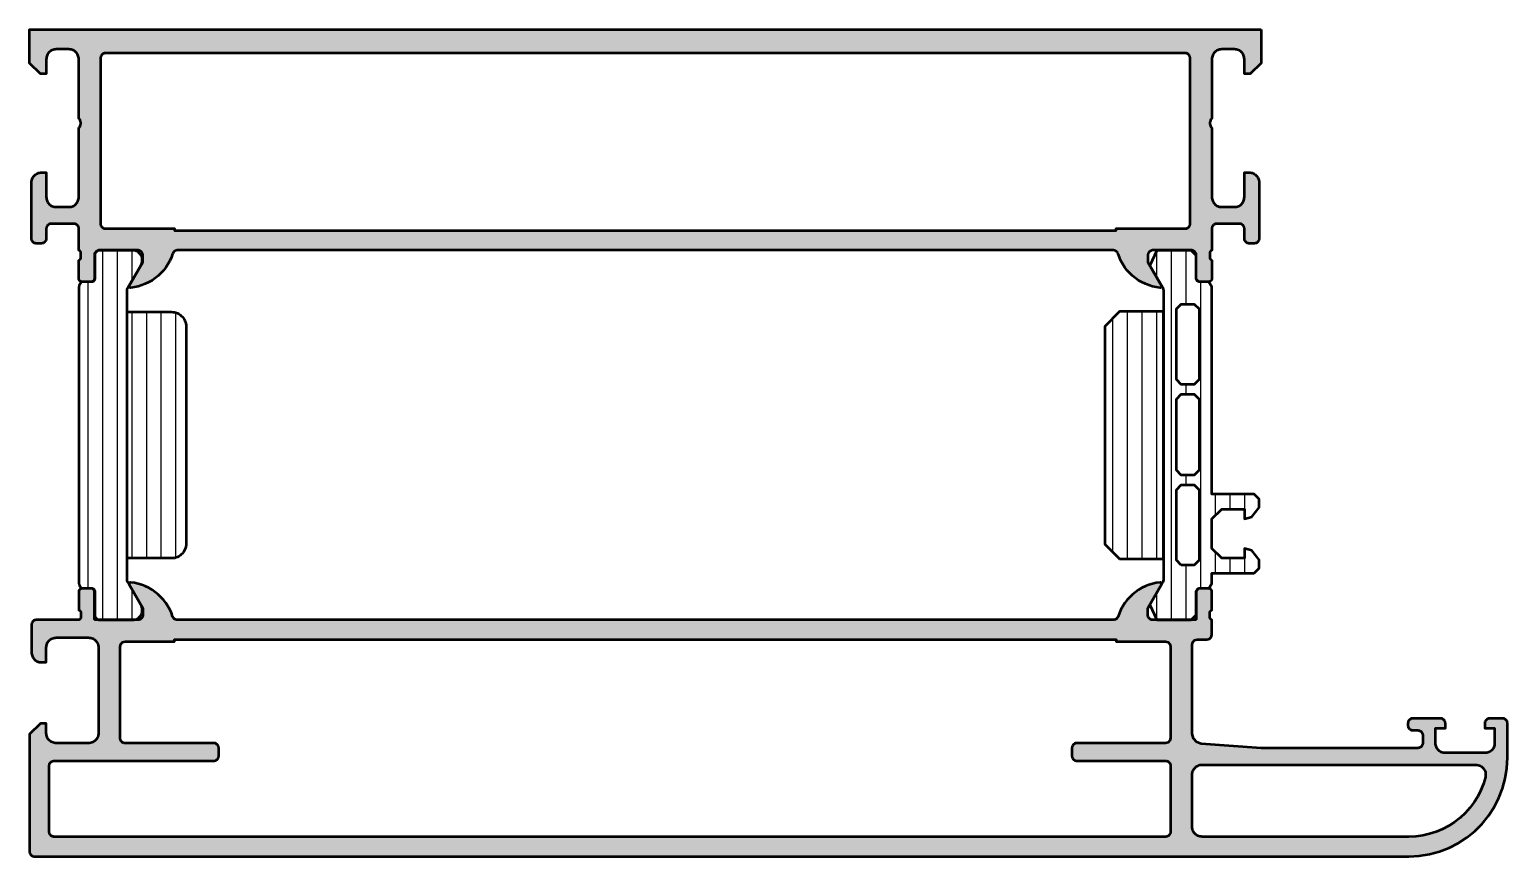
# Model space of a CAD drawing. Extents: x 0 to 150, y 0 to 84.
import ezdxf

# ---------------------------------------------------------------- set-up
doc = ezdxf.new("R2010")
doc.units = 0
for name, color, linetype, lineweight in [('0S-Alu contour', 7, 'Continuous', 50), ('0S-Alu hatch', 252, 'Continuous', 25), ('0S-Plastic contour', 254, 'Continuous', 50), ('0S-Plastic hatch', 253, 'Continuous', 25)]:
    doc.layers.add(name, color=color, linetype=linetype, lineweight=lineweight)

# ---------------------------------------------------------------- blocks, each defined once
blk = doc.blocks.new('244383__29969EC7_0F0B_471B_A38A_2ED6B474C144___7F033339_3328_48C4_A079_C14890132002_')
at = {"layer": '0S-Plastic hatch'}
h = blk.add_hatch(dxfattribs=at)
h.set_pattern_fill('ANSI31', color=256, scale=0.468, angle=45, style=0)
h.paths.add_polyline_path([(124.3, 28.75), (124.8, 29.25), (124.8, 30.08), (124.06, 31.05), (123.3, 31.25), (123.3, 30.25), (121, 30.25), (120, 31.25), (120, 34.25), (121, 35.25), (123.3, 35.25), (123.3, 34.25), (124.06, 34.45), (124.8, 35.42), (124.8, 36.25), (124.3, 36.75), (120, 36.75), (120, 57.79), (119.7, 58.32), (118.69, 58.29), (118.39, 58.59), (118.39, 60.99), (117.89, 61.49), (114.41, 61.49), (113.72, 59.96), (115.03, 57.68), (115.1, 57.43), (115.1, 55.28), (115.1, 28.07), (115.03, 27.82), (113.71, 25.54), (114.41, 24.01), (117.89, 24.01), (118.39, 24.51), (118.39, 26.91), (118.69, 27.21), (119.7, 27.18), (120, 27.71), (120, 28.75)])
h.paths.add_polyline_path([(116.9, 29.55), (116.4, 30.05), (116.4, 37.2), (116.9, 37.7), (118.2, 37.7), (118.7, 37.2), (118.7, 30.05), (118.2, 29.55)])
h.paths.add_polyline_path([(118.7, 46.4), (118.7, 39.2), (118.2, 38.7), (116.9, 38.7), (116.4, 39.2), (116.4, 46.4), (116.9, 46.9), (118.2, 46.9)])
h.paths.add_polyline_path([(118.7, 48.4), (118.2, 47.9), (116.9, 47.9), (116.4, 48.4), (116.4, 55.55), (116.9, 56.05), (118.2, 56.05), (118.7, 55.55)])
at = {"layer": '0S-Alu contour', "color": 7}
for points in [[(118.7, 48.4), (118.2, 47.9), (116.9, 47.9), (116.4, 48.4), (116.4, 55.55), (116.9, 56.05), (118.2, 56.05), (118.7, 55.55), (118.7, 48.4)], [(118.7, 46.4), (118.7, 39.2), (118.2, 38.7), (116.9, 38.7), (116.4, 39.2), (116.4, 46.4), (116.9, 46.9), (118.2, 46.9), (118.7, 46.4)], [(116.9, 29.55), (116.4, 30.05), (116.4, 37.2), (116.9, 37.7), (118.2, 37.7), (118.7, 37.2), (118.7, 30.05), (118.2, 29.55), (116.9, 29.55)]]:
    blk.add_lwpolyline(points, close=True, dxfattribs=at)
at = {"layer": '0S-Plastic contour', "color": 7}
blk.add_lwpolyline([(124.3, 28.75), (124.8, 29.25), (124.8, 30.08), (124.06, 31.05), (123.3, 31.25), (123.3, 30.25), (121, 30.25), (120, 31.25), (120, 34.25), (121, 35.25), (123.3, 35.25), (123.3, 34.25), (124.06, 34.45), (124.8, 35.42), (124.8, 36.25), (124.3, 36.75), (120, 36.75), (120, 57.79), (119.7, 58.32), (118.69, 58.29), (118.39, 58.59), (118.39, 60.99), (117.89, 61.49), (114.41, 61.49), (113.72, 59.96), (115.03, 57.68), (115.1, 57.43), (115.1, 55.28), (115.1, 28.07), (115.03, 27.82), (113.71, 25.54), (114.41, 24.01), (117.89, 24.01), (118.39, 24.51), (118.39, 26.91), (118.69, 27.21), (119.7, 27.18), (120, 27.71), (120, 28.75), (124.3, 28.75)], close=True, dxfattribs=at)
blk = doc.blocks.new('244383__DE314C6E_8EFD_45FF_AA6B_4235758DD2C2___3761A958_EF81_481E_B4D6_F3BD81BCC72E_')
at = {"layer": '0S-Plastic hatch'}
h = blk.add_hatch(dxfattribs=at)
h.set_pattern_fill('ANSI31', color=256, scale=0.468, angle=45, style=0)
h.paths.add_polyline_path([(110.63, 30.18), (115.1, 30.18), (115.1, 55.28), (110.63, 55.28), (109.13, 53.78), (109.13, 31.68)])
at = {"layer": '0S-Plastic contour', "color": 7}
blk.add_lwpolyline([(110.63, 30.18), (115.1, 30.18), (115.1, 55.28), (110.63, 55.28), (109.13, 53.78), (109.13, 31.68), (110.63, 30.18)], close=True, dxfattribs=at)
blk = doc.blocks.new('244383__4BB5B87F_CCBC_49F8_BBB8_F908E4444819___60AF9832_7BB2_40D8_809A_B3EB05BF11FA_')
at = {"layer": '0S-Plastic hatch'}
h = blk.add_hatch(dxfattribs=at)
h.set_pattern_fill('ANSI31', color=256, scale=0.468, angle=45, style=0)
h.paths.add_polyline_path([(10.59, 24.01), (10.72, 24.04), (10.84, 24.08), (10.96, 24.14), (11.07, 24.22), (11.17, 24.31), (11.25, 24.41), (11.32, 24.52), (11.38, 24.65), (11.42, 24.77), (11.44, 24.9), (11.44, 25.04), (11.43, 25.17), (11.4, 25.3), (11.35, 25.42), (11.29, 25.54), (9.97, 27.82), (9.96, 27.84), (9.95, 27.86), (9.94, 27.87), (9.94, 27.89), (9.93, 27.9), (9.92, 27.92), (9.92, 27.94), (9.92, 27.95), (9.91, 27.97), (9.91, 27.99), (9.91, 28), (9.9, 28.02), (9.9, 28.04), (9.9, 28.06), (9.9, 28.07), (9.9, 55.25), (14.4, 55.25), (14.56, 55.24), (14.71, 55.22), (14.86, 55.18), (15.01, 55.12), (15.15, 55.05), (15.28, 54.96), (15.4, 54.87), (15.52, 54.76), (15.61, 54.63), (15.7, 54.5), (15.77, 54.36), (15.83, 54.21), (15.87, 54.06), (15.89, 53.91), (15.9, 53.75), (15.9, 31.75), (15.89, 31.59), (15.87, 31.44), (15.83, 31.29), (15.77, 31.14), (15.7, 31), (15.61, 30.87), (15.52, 30.75), (15.4, 30.64), (15.28, 30.54), (15.15, 30.45), (15.01, 30.38), (14.86, 30.32), (14.71, 30.28), (14.56, 30.26), (14.4, 30.25), (9.9, 30.25), (9.9, 57.43), (9.9, 57.45), (9.9, 57.46), (9.9, 57.48), (9.91, 57.5), (9.91, 57.52), (9.91, 57.53), (9.92, 57.55), (9.92, 57.57), (9.92, 57.58), (9.93, 57.6), (9.94, 57.62), (9.94, 57.63), (9.95, 57.65), (9.96, 57.66), (9.97, 57.68), (11.29, 59.96), (11.35, 60.08), (11.4, 60.2), (11.43, 60.33), (11.44, 60.46), (11.44, 60.6), (11.42, 60.73), (11.38, 60.86), (11.32, 60.98), (11.25, 61.09), (11.17, 61.19), (11.07, 61.28), (10.96, 61.36), (10.84, 61.42), (10.72, 61.47), (10.59, 61.49), (7.11, 61.49), (7.06, 61.49), (7.01, 61.48), (6.96, 61.47), (6.91, 61.45), (6.86, 61.43), (6.82, 61.4), (6.78, 61.36), (6.74, 61.33), (6.71, 61.29), (6.68, 61.24), (6.65, 61.2), (6.63, 61.15), (6.62, 61.1), (6.61, 61.04), (6.61, 60.99), (6.61, 58.59), (6.61, 58.56), (6.6, 58.53), (6.6, 58.5), (6.58, 58.47), (6.57, 58.44), (6.55, 58.42), (6.53, 58.39), (6.51, 58.37), (6.49, 58.35), (6.46, 58.33), (6.43, 58.32), (6.4, 58.31), (6.37, 58.3), (6.34, 58.29), (6.31, 58.29), (5.3, 58.32), (5.27, 58.29), (5.24, 58.26), (5.21, 58.23), (5.19, 58.2), (5.16, 58.17), (5.14, 58.13), (5.12, 58.1), (5.1, 58.06), (5.08, 58.03), (5.06, 57.99), (5.04, 57.95), (5.03, 57.91), (5.02, 57.87), (5.01, 57.83), (5, 57.79), (5, 27.71), (5.01, 27.67), (5.02, 27.63), (5.03, 27.59), (5.05, 27.55), (5.06, 27.51), (5.08, 27.48), (5.1, 27.44), (5.12, 27.4), (5.14, 27.37), (5.16, 27.33), (5.19, 27.3), (5.21, 27.27), (5.24, 27.24), (5.27, 27.21), (5.3, 27.18), (6.31, 27.21), (6.34, 27.21), (6.37, 27.2), (6.4, 27.2), (6.43, 27.18), (6.46, 27.17), (6.49, 27.15), (6.51, 27.13), (6.53, 27.11), (6.55, 27.09), (6.57, 27.06), (6.58, 27.03), (6.6, 27), (6.6, 26.97), (6.61, 26.94), (6.61, 26.91), (6.61, 24.51), (6.61, 24.46), (6.62, 24.41), (6.63, 24.36), (6.65, 24.31), (6.68, 24.26), (6.71, 24.22), (6.74, 24.18), (6.78, 24.14), (6.82, 24.11), (6.86, 24.08), (6.91, 24.05), (6.96, 24.03), (7.01, 24.02), (7.06, 24.01), (7.11, 24.01)])
at = {"layer": '0S-Plastic contour', "color": 7}
blk.add_lwpolyline([(10.59, 24.01), (10.72, 24.04), (10.84, 24.08), (10.96, 24.14), (11.07, 24.22), (11.17, 24.31), (11.25, 24.41), (11.32, 24.52), (11.38, 24.65), (11.42, 24.77), (11.44, 24.9), (11.44, 25.04), (11.43, 25.17), (11.4, 25.3), (11.35, 25.42), (11.29, 25.54), (9.97, 27.82), (9.96, 27.84), (9.95, 27.86), (9.94, 27.87), (9.94, 27.89), (9.93, 27.9), (9.92, 27.92), (9.92, 27.94), (9.92, 27.95), (9.91, 27.97), (9.91, 27.99), (9.91, 28), (9.9, 28.02), (9.9, 28.04), (9.9, 28.06), (9.9, 28.07), (9.9, 55.25), (14.4, 55.25), (14.56, 55.24), (14.71, 55.22), (14.86, 55.18), (15.01, 55.12), (15.15, 55.05), (15.28, 54.96), (15.4, 54.87), (15.52, 54.76), (15.61, 54.63), (15.7, 54.5), (15.77, 54.36), (15.83, 54.21), (15.87, 54.06), (15.89, 53.91), (15.9, 53.75), (15.9, 31.75), (15.89, 31.59), (15.87, 31.44), (15.83, 31.29), (15.77, 31.14), (15.7, 31), (15.61, 30.87), (15.52, 30.75), (15.4, 30.64), (15.28, 30.54), (15.15, 30.45), (15.01, 30.38), (14.86, 30.32), (14.71, 30.28), (14.56, 30.26), (14.4, 30.25), (9.9, 30.25), (9.9, 57.43), (9.9, 57.45), (9.9, 57.46), (9.9, 57.48), (9.91, 57.5), (9.91, 57.52), (9.91, 57.53), (9.92, 57.55), (9.92, 57.57), (9.92, 57.58), (9.93, 57.6), (9.94, 57.62), (9.94, 57.63), (9.95, 57.65), (9.96, 57.66), (9.97, 57.68), (11.29, 59.96), (11.35, 60.08), (11.4, 60.2), (11.43, 60.33), (11.44, 60.46), (11.44, 60.6), (11.42, 60.73), (11.38, 60.86), (11.32, 60.98), (11.25, 61.09), (11.17, 61.19), (11.07, 61.28), (10.96, 61.36), (10.84, 61.42), (10.72, 61.47), (10.59, 61.49), (7.11, 61.49), (7.06, 61.49), (7.01, 61.48), (6.96, 61.47), (6.91, 61.45), (6.86, 61.43), (6.82, 61.4), (6.78, 61.36), (6.74, 61.33), (6.71, 61.29), (6.68, 61.24), (6.65, 61.2), (6.63, 61.15), (6.62, 61.1), (6.61, 61.04), (6.61, 60.99), (6.61, 58.59), (6.61, 58.56), (6.6, 58.53), (6.6, 58.5), (6.58, 58.47), (6.57, 58.44), (6.55, 58.42), (6.53, 58.39), (6.51, 58.37), (6.49, 58.35), (6.46, 58.33), (6.43, 58.32), (6.4, 58.31), (6.37, 58.3), (6.34, 58.29), (6.31, 58.29), (5.3, 58.32), (5.27, 58.29), (5.24, 58.26), (5.21, 58.23), (5.19, 58.2), (5.16, 58.17), (5.14, 58.13), (5.12, 58.1), (5.1, 58.06), (5.08, 58.03), (5.06, 57.99), (5.04, 57.95), (5.03, 57.91), (5.02, 57.87), (5.01, 57.83), (5, 57.79), (5, 27.71), (5.01, 27.67), (5.02, 27.63), (5.03, 27.59), (5.05, 27.55), (5.06, 27.51), (5.08, 27.48), (5.1, 27.44), (5.12, 27.4), (5.14, 27.37), (5.16, 27.33), (5.19, 27.3), (5.21, 27.27), (5.24, 27.24), (5.27, 27.21), (5.3, 27.18), (6.31, 27.21), (6.34, 27.21), (6.37, 27.2), (6.4, 27.2), (6.43, 27.18), (6.46, 27.17), (6.49, 27.15), (6.51, 27.13), (6.53, 27.11), (6.55, 27.09), (6.57, 27.06), (6.58, 27.03), (6.6, 27), (6.6, 26.97), (6.61, 26.94), (6.61, 26.91), (6.61, 24.51), (6.61, 24.46), (6.62, 24.41), (6.63, 24.36), (6.65, 24.31), (6.68, 24.26), (6.71, 24.22), (6.74, 24.18), (6.78, 24.14), (6.82, 24.11), (6.86, 24.08), (6.91, 24.05), (6.96, 24.03), (7.01, 24.02), (7.06, 24.01), (7.11, 24.01), (10.59, 24.01)], close=True, dxfattribs=at)
blk = doc.blocks.new('181400__B0D78763_534C_4D79_9AB6_8A9597EC922A_')
at = {"layer": '0S-Alu hatch'}
h = blk.add_hatch(color=256, dxfattribs=at)
h.paths.add_polyline_path([(125, 83.9), (125, 80.5), (123.9, 79.4), (123.3, 79.4), (123.3, 80.9), (123.29, 81), (123.28, 81.11), (123.25, 81.21), (123.21, 81.31), (123.17, 81.4), (123.11, 81.49), (123.04, 81.57), (122.97, 81.64), (122.89, 81.71), (122.8, 81.77), (122.71, 81.81), (122.61, 81.85), (122.51, 81.88), (122.4, 81.89), (122.3, 81.9), (121, 81.9), (120.9, 81.89), (120.79, 81.88), (120.69, 81.85), (120.59, 81.81), (120.5, 81.77), (120.41, 81.71), (120.33, 81.64), (120.26, 81.57), (120.19, 81.49), (120.13, 81.4), (120.09, 81.31), (120.05, 81.21), (120.02, 81.11), (120.01, 81), (120, 80.9), (120, 74.9), (119.95, 74.84), (119.91, 74.78), (119.87, 74.72), (119.85, 74.65), (119.82, 74.58), (119.81, 74.51), (119.8, 74.44), (119.8, 74.36), (119.81, 74.29), (119.82, 74.22), (119.85, 74.15), (119.87, 74.08), (119.91, 74.02), (119.95, 73.96), (120, 73.9), (120, 66.9), (120.01, 66.8), (120.02, 66.69), (120.05, 66.59), (120.09, 66.49), (120.13, 66.4), (120.19, 66.31), (120.26, 66.23), (120.33, 66.16), (120.41, 66.09), (120.5, 66.03), (120.59, 65.99), (120.69, 65.95), (120.79, 65.92), (120.9, 65.91), (121, 65.9), (122.3, 65.9), (122.4, 65.91), (122.51, 65.92), (122.61, 65.95), (122.71, 65.99), (122.8, 66.03), (122.89, 66.09), (122.97, 66.16), (123.04, 66.23), (123.11, 66.31), (123.17, 66.4), (123.21, 66.49), (123.25, 66.59), (123.28, 66.69), (123.29, 66.8), (123.3, 66.9), (123.3, 69.4), (123.8, 69.4), (123.9, 69.39), (124.01, 69.38), (124.11, 69.35), (124.21, 69.31), (124.3, 69.27), (124.39, 69.21), (124.47, 69.14), (124.54, 69.07), (124.61, 68.99), (124.67, 68.9), (124.71, 68.81), (124.75, 68.71), (124.78, 68.61), (124.79, 68.5), (124.8, 68.4), (124.8, 62.7), (124.8, 62.65), (124.79, 62.6), (124.78, 62.55), (124.76, 62.5), (124.73, 62.45), (124.7, 62.41), (124.67, 62.37), (124.63, 62.33), (124.59, 62.3), (124.55, 62.27), (124.5, 62.24), (124.45, 62.22), (124.4, 62.21), (124.35, 62.2), (124.3, 62.2), (123.8, 62.2), (123.75, 62.2), (123.7, 62.21), (123.65, 62.22), (123.6, 62.24), (123.55, 62.27), (123.51, 62.3), (123.47, 62.33), (123.43, 62.37), (123.4, 62.41), (123.37, 62.45), (123.34, 62.5), (123.32, 62.55), (123.31, 62.6), (123.3, 62.65), (123.3, 62.7), (123.3, 63.7), (123.3, 63.75), (123.29, 63.8), (123.28, 63.85), (123.26, 63.9), (123.23, 63.95), (123.2, 63.99), (123.17, 64.03), (123.13, 64.07), (123.09, 64.1), (123.05, 64.13), (123, 64.16), (122.95, 64.18), (122.9, 64.19), (122.85, 64.2), (122.8, 64.2), (120.5, 64.2), (120.45, 64.2), (120.4, 64.19), (120.35, 64.18), (120.3, 64.16), (120.25, 64.13), (120.21, 64.1), (120.17, 64.07), (120.13, 64.03), (120.1, 63.99), (120.07, 63.95), (120.04, 63.9), (120.02, 63.85), (120.01, 63.8), (120, 63.75), (120, 63.7), (120, 61.5), (119.98, 61.49), (119.95, 61.48), (119.93, 61.47), (119.91, 61.46), (119.89, 61.44), (119.88, 61.43), (119.86, 61.41), (119.85, 61.39), (119.83, 61.37), (119.82, 61.34), (119.81, 61.32), (119.81, 61.3), (119.8, 61.28), (119.8, 61.25), (119.8, 61.23), (119.8, 60.77), (119.8, 60.75), (119.8, 60.72), (119.81, 60.7), (119.81, 60.68), (119.82, 60.66), (119.83, 60.63), (119.85, 60.61), (119.86, 60.59), (119.88, 60.57), (119.89, 60.56), (119.91, 60.54), (119.93, 60.53), (119.95, 60.52), (119.98, 60.51), (120, 60.5), (120, 58.62), (120, 58.59), (119.99, 58.56), (119.99, 58.53), (119.97, 58.5), (119.96, 58.47), (119.94, 58.44), (119.92, 58.42), (119.9, 58.4), (119.88, 58.38), (119.85, 58.36), (119.82, 58.35), (119.79, 58.33), (119.76, 58.33), (119.73, 58.32), (119.7, 58.32), (118.72, 58.32), (118.69, 58.32), (118.66, 58.33), (118.63, 58.33), (118.6, 58.35), (118.57, 58.36), (118.54, 58.38), (118.52, 58.4), (118.5, 58.42), (118.48, 58.44), (118.46, 58.47), (118.45, 58.5), (118.43, 58.53), (118.43, 58.56), (118.42, 58.59), (118.42, 58.62), (118.42, 61), (118.42, 61.05), (118.41, 61.1), (118.4, 61.15), (118.38, 61.2), (118.35, 61.25), (118.32, 61.29), (118.29, 61.33), (118.25, 61.37), (118.21, 61.4), (118.17, 61.43), (118.12, 61.46), (118.07, 61.48), (118.02, 61.49), (117.97, 61.5), (117.92, 61.5), (114, 61.5), (113.95, 61.5), (113.9, 61.49), (113.85, 61.48), (113.8, 61.46), (113.75, 61.43), (113.71, 61.4), (113.67, 61.37), (113.63, 61.33), (113.6, 61.29), (113.57, 61.25), (113.54, 61.2), (113.52, 61.15), (113.51, 61.1), (113.5, 61.05), (113.5, 61), (113.5, 60.3), (114.88, 57.91), (114.89, 57.89), (114.9, 57.87), (114.9, 57.85), (114.9, 57.83), (114.9, 57.81), (114.89, 57.79), (114.88, 57.77), (114.87, 57.75), (114.86, 57.74), (114.84, 57.73), (114.83, 57.72), (114.81, 57.71), (114.79, 57.7), (114.77, 57.7), (114.75, 57.7), (114.36, 57.75), (113.99, 57.84), (113.61, 57.95), (113.25, 58.09), (112.9, 58.26), (112.57, 58.45), (112.25, 58.67), (111.95, 58.91), (111.67, 59.18), (111.41, 59.47), (111.17, 59.77), (110.96, 60.1), (110.77, 60.44), (110.61, 60.79), (110.48, 61.15), (110.46, 61.19), (110.44, 61.23), (110.42, 61.27), (110.4, 61.3), (110.37, 61.33), (110.34, 61.36), (110.31, 61.39), (110.28, 61.42), (110.24, 61.44), (110.2, 61.46), (110.16, 61.47), (110.12, 61.48), (110.08, 61.49), (110.04, 61.5), (110, 61.5), (15, 61.5), (14.96, 61.5), (14.92, 61.49), (14.88, 61.48), (14.84, 61.47), (14.8, 61.46), (14.76, 61.44), (14.72, 61.42), (14.69, 61.39), (14.66, 61.36), (14.63, 61.33), (14.6, 61.3), (14.58, 61.27), (14.56, 61.23), (14.54, 61.19), (14.52, 61.15), (14.39, 60.79), (14.23, 60.44), (14.04, 60.1), (13.83, 59.77), (13.59, 59.47), (13.33, 59.18), (13.05, 58.91), (12.75, 58.67), (12.43, 58.45), (12.1, 58.26), (11.75, 58.09), (11.39, 57.95), (11.01, 57.84), (10.64, 57.75), (10.25, 57.7), (10.23, 57.7), (10.21, 57.7), (10.19, 57.71), (10.17, 57.72), (10.16, 57.73), (10.14, 57.74), (10.13, 57.75), (10.12, 57.77), (10.11, 57.79), (10.1, 57.81), (10.1, 57.83), (10.1, 57.85), (10.1, 57.87), (10.11, 57.89), (10.12, 57.91), (11.5, 60.3), (11.5, 61), (11.5, 61.05), (11.49, 61.1), (11.48, 61.15), (11.46, 61.2), (11.43, 61.25), (11.4, 61.29), (11.37, 61.33), (11.33, 61.37), (11.29, 61.4), (11.25, 61.43), (11.2, 61.46), (11.15, 61.48), (11.1, 61.49), (11.05, 61.5), (11, 61.5), (7.08, 61.5), (7.03, 61.5), (6.98, 61.49), (6.93, 61.48), (6.88, 61.46), (6.83, 61.43), (6.79, 61.4), (6.75, 61.37), (6.71, 61.33), (6.68, 61.29), (6.65, 61.25), (6.62, 61.2), (6.6, 61.15), (6.59, 61.1), (6.58, 61.05), (6.58, 61), (6.58, 58.62), (6.58, 58.59), (6.57, 58.56), (6.57, 58.53), (6.55, 58.5), (6.54, 58.47), (6.52, 58.44), (6.5, 58.42), (6.48, 58.4), (6.46, 58.38), (6.43, 58.36), (6.4, 58.35), (6.37, 58.33), (6.34, 58.33), (6.31, 58.32), (6.28, 58.32), (5.3, 58.32), (5.27, 58.32), (5.24, 58.33), (5.21, 58.33), (5.18, 58.35), (5.15, 58.36), (5.12, 58.38), (5.1, 58.4), (5.08, 58.42), (5.06, 58.44), (5.04, 58.47), (5.03, 58.5), (5.01, 58.53), (5.01, 58.56), (5, 58.59), (5, 58.62), (5, 60.5), (5.02, 60.51), (5.05, 60.52), (5.07, 60.53), (5.09, 60.54), (5.11, 60.56), (5.12, 60.57), (5.14, 60.59), (5.15, 60.61), (5.17, 60.63), (5.18, 60.66), (5.19, 60.68), (5.19, 60.7), (5.2, 60.72), (5.2, 60.75), (5.2, 60.77), (5.2, 61.23), (5.2, 61.25), (5.2, 61.28), (5.19, 61.3), (5.19, 61.32), (5.18, 61.34), (5.17, 61.37), (5.15, 61.39), (5.14, 61.41), (5.12, 61.43), (5.11, 61.44), (5.09, 61.46), (5.07, 61.47), (5.05, 61.48), (5.02, 61.49), (5, 61.5), (5, 63.7), (5, 63.75), (4.99, 63.8), (4.98, 63.85), (4.96, 63.9), (4.93, 63.95), (4.9, 63.99), (4.87, 64.03), (4.83, 64.07), (4.79, 64.1), (4.75, 64.13), (4.7, 64.16), (4.65, 64.18), (4.6, 64.19), (4.55, 64.2), (4.5, 64.2), (2.2, 64.2), (2.15, 64.2), (2.1, 64.19), (2.05, 64.18), (2, 64.16), (1.95, 64.13), (1.91, 64.1), (1.87, 64.07), (1.83, 64.03), (1.8, 63.99), (1.77, 63.95), (1.74, 63.9), (1.72, 63.85), (1.71, 63.8), (1.7, 63.75), (1.7, 63.7), (1.7, 62.7), (1.7, 62.65), (1.69, 62.6), (1.68, 62.55), (1.66, 62.5), (1.63, 62.45), (1.6, 62.41), (1.57, 62.37), (1.53, 62.33), (1.49, 62.3), (1.45, 62.27), (1.4, 62.24), (1.35, 62.22), (1.3, 62.21), (1.25, 62.2), (1.2, 62.2), (0.7, 62.2), (0.65, 62.2), (0.6, 62.21), (0.55, 62.22), (0.5, 62.24), (0.45, 62.27), (0.41, 62.3), (0.37, 62.33), (0.33, 62.37), (0.3, 62.41), (0.27, 62.45), (0.24, 62.5), (0.22, 62.55), (0.21, 62.6), (0.2, 62.65), (0.2, 62.7), (0.2, 68.4), (0.21, 68.5), (0.22, 68.61), (0.25, 68.71), (0.29, 68.81), (0.33, 68.9), (0.39, 68.99), (0.46, 69.07), (0.53, 69.14), (0.61, 69.21), (0.7, 69.27), (0.79, 69.31), (0.89, 69.35), (0.99, 69.38), (1.1, 69.39), (1.2, 69.4), (1.7, 69.4), (1.7, 66.9), (1.71, 66.8), (1.72, 66.69), (1.75, 66.59), (1.79, 66.49), (1.83, 66.4), (1.89, 66.31), (1.96, 66.23), (2.03, 66.16), (2.11, 66.09), (2.2, 66.03), (2.29, 65.99), (2.39, 65.95), (2.49, 65.92), (2.6, 65.91), (2.7, 65.9), (4, 65.9), (4.1, 65.91), (4.21, 65.92), (4.31, 65.95), (4.41, 65.99), (4.5, 66.03), (4.59, 66.09), (4.67, 66.16), (4.74, 66.23), (4.81, 66.31), (4.87, 66.4), (4.91, 66.49), (4.95, 66.59), (4.98, 66.69), (4.99, 66.8), (5, 66.9), (5, 73.9), (5.05, 73.96), (5.09, 74.02), (5.13, 74.08), (5.15, 74.15), (5.18, 74.22), (5.19, 74.29), (5.2, 74.36), (5.2, 74.44), (5.19, 74.51), (5.18, 74.58), (5.15, 74.65), (5.13, 74.72), (5.09, 74.78), (5.05, 74.84), (5, 74.9), (5, 80.9), (4.99, 81), (4.98, 81.11), (4.95, 81.21), (4.91, 81.31), (4.87, 81.4), (4.81, 81.49), (4.74, 81.57), (4.67, 81.64), (4.59, 81.71), (4.5, 81.77), (4.41, 81.81), (4.31, 81.85), (4.21, 81.88), (4.1, 81.89), (4, 81.9), (2.7, 81.9), (2.6, 81.89), (2.49, 81.88), (2.39, 81.85), (2.29, 81.81), (2.2, 81.77), (2.11, 81.71), (2.03, 81.64), (1.96, 81.57), (1.89, 81.49), (1.83, 81.4), (1.79, 81.31), (1.75, 81.21), (1.72, 81.11), (1.71, 81), (1.7, 80.9), (1.7, 79.4), (1.1, 79.4), (0, 80.5), (0, 83.9)])
h.paths.add_polyline_path([(117.8, 64.2), (117.8, 81), (117.8, 81.05), (117.79, 81.1), (117.78, 81.15), (117.76, 81.2), (117.73, 81.25), (117.7, 81.29), (117.67, 81.33), (117.63, 81.37), (117.59, 81.4), (117.55, 81.43), (117.5, 81.46), (117.45, 81.48), (117.4, 81.49), (117.35, 81.5), (117.3, 81.5), (7.7, 81.5), (7.65, 81.5), (7.6, 81.49), (7.55, 81.48), (7.5, 81.46), (7.45, 81.43), (7.41, 81.4), (7.37, 81.37), (7.33, 81.33), (7.3, 81.29), (7.27, 81.25), (7.24, 81.2), (7.22, 81.15), (7.21, 81.1), (7.2, 81.05), (7.2, 81), (7.2, 64.2), (7.2, 64.15), (7.21, 64.1), (7.22, 64.05), (7.24, 64), (7.27, 63.95), (7.3, 63.91), (7.33, 63.87), (7.37, 63.83), (7.41, 63.8), (7.45, 63.77), (7.5, 63.74), (7.55, 63.72), (7.6, 63.71), (7.65, 63.7), (7.7, 63.7), (14.7, 63.7), (14.7, 63.5), (110.3, 63.5), (110.3, 63.7), (117.3, 63.7), (117.35, 63.7), (117.4, 63.71), (117.45, 63.72), (117.5, 63.74), (117.55, 63.77), (117.59, 63.8), (117.63, 63.83), (117.67, 63.87), (117.7, 63.91), (117.73, 63.95), (117.76, 64), (117.78, 64.05), (117.79, 64.1), (117.8, 64.15)])
at = {"layer": '0S-Alu contour', "color": 7}
for points in [[(125, 83.9), (125, 80.5), (123.9, 79.4), (123.3, 79.4), (123.3, 80.9), (123.29, 81), (123.28, 81.11), (123.25, 81.21), (123.21, 81.31), (123.17, 81.4), (123.11, 81.49), (123.04, 81.57), (122.97, 81.64), (122.89, 81.71), (122.8, 81.77), (122.71, 81.81), (122.61, 81.85), (122.51, 81.88), (122.4, 81.89), (122.3, 81.9), (121, 81.9), (120.9, 81.89), (120.79, 81.88), (120.69, 81.85), (120.59, 81.81), (120.5, 81.77), (120.41, 81.71), (120.33, 81.64), (120.26, 81.57), (120.19, 81.49), (120.13, 81.4), (120.09, 81.31), (120.05, 81.21), (120.02, 81.11), (120.01, 81), (120, 80.9), (120, 74.9), (119.95, 74.84), (119.91, 74.78), (119.87, 74.72), (119.85, 74.65), (119.82, 74.58), (119.81, 74.51), (119.8, 74.44), (119.8, 74.36), (119.81, 74.29), (119.82, 74.22), (119.85, 74.15), (119.87, 74.08), (119.91, 74.02), (119.95, 73.96), (120, 73.9), (120, 66.9), (120.01, 66.8), (120.02, 66.69), (120.05, 66.59), (120.09, 66.49), (120.13, 66.4), (120.19, 66.31), (120.26, 66.23), (120.33, 66.16), (120.41, 66.09), (120.5, 66.03), (120.59, 65.99), (120.69, 65.95), (120.79, 65.92), (120.9, 65.91), (121, 65.9), (122.3, 65.9), (122.4, 65.91), (122.51, 65.92), (122.61, 65.95), (122.71, 65.99), (122.8, 66.03), (122.89, 66.09), (122.97, 66.16), (123.04, 66.23), (123.11, 66.31), (123.17, 66.4), (123.21, 66.49), (123.25, 66.59), (123.28, 66.69), (123.29, 66.8), (123.3, 66.9), (123.3, 69.4), (123.8, 69.4), (123.9, 69.39), (124.01, 69.38), (124.11, 69.35), (124.21, 69.31), (124.3, 69.27), (124.39, 69.21), (124.47, 69.14), (124.54, 69.07), (124.61, 68.99), (124.67, 68.9), (124.71, 68.81), (124.75, 68.71), (124.78, 68.61), (124.79, 68.5), (124.8, 68.4), (124.8, 62.7), (124.8, 62.65), (124.79, 62.6), (124.78, 62.55), (124.76, 62.5), (124.73, 62.45), (124.7, 62.41), (124.67, 62.37), (124.63, 62.33), (124.59, 62.3), (124.55, 62.27), (124.5, 62.24), (124.45, 62.22), (124.4, 62.21), (124.35, 62.2), (124.3, 62.2), (123.8, 62.2), (123.75, 62.2), (123.7, 62.21), (123.65, 62.22), (123.6, 62.24), (123.55, 62.27), (123.51, 62.3), (123.47, 62.33), (123.43, 62.37), (123.4, 62.41), (123.37, 62.45), (123.34, 62.5), (123.32, 62.55), (123.31, 62.6), (123.3, 62.65), (123.3, 62.7), (123.3, 63.7), (123.3, 63.75), (123.29, 63.8), (123.28, 63.85), (123.26, 63.9), (123.23, 63.95), (123.2, 63.99), (123.17, 64.03), (123.13, 64.07), (123.09, 64.1), (123.05, 64.13), (123, 64.16), (122.95, 64.18), (122.9, 64.19), (122.85, 64.2), (122.8, 64.2), (120.5, 64.2), (120.45, 64.2), (120.4, 64.19), (120.35, 64.18), (120.3, 64.16), (120.25, 64.13), (120.21, 64.1), (120.17, 64.07), (120.13, 64.03), (120.1, 63.99), (120.07, 63.95), (120.04, 63.9), (120.02, 63.85), (120.01, 63.8), (120, 63.75), (120, 63.7), (120, 61.5), (119.98, 61.49), (119.95, 61.48), (119.93, 61.47), (119.91, 61.46), (119.89, 61.44), (119.88, 61.43), (119.86, 61.41), (119.85, 61.39), (119.83, 61.37), (119.82, 61.34), (119.81, 61.32), (119.81, 61.3), (119.8, 61.28), (119.8, 61.25), (119.8, 61.23), (119.8, 60.77), (119.8, 60.75), (119.8, 60.72), (119.81, 60.7), (119.81, 60.68), (119.82, 60.66), (119.83, 60.63), (119.85, 60.61), (119.86, 60.59), (119.88, 60.57), (119.89, 60.56), (119.91, 60.54), (119.93, 60.53), (119.95, 60.52), (119.98, 60.51), (120, 60.5), (120, 58.62), (120, 58.59), (119.99, 58.56), (119.99, 58.53), (119.97, 58.5), (119.96, 58.47), (119.94, 58.44), (119.92, 58.42), (119.9, 58.4), (119.88, 58.38), (119.85, 58.36), (119.82, 58.35), (119.79, 58.33), (119.76, 58.33), (119.73, 58.32), (119.7, 58.32), (118.72, 58.32), (118.69, 58.32), (118.66, 58.33), (118.63, 58.33), (118.6, 58.35), (118.57, 58.36), (118.54, 58.38), (118.52, 58.4), (118.5, 58.42), (118.48, 58.44), (118.46, 58.47), (118.45, 58.5), (118.43, 58.53), (118.43, 58.56), (118.42, 58.59), (118.42, 58.62), (118.42, 61), (118.42, 61.05), (118.41, 61.1), (118.4, 61.15), (118.38, 61.2), (118.35, 61.25), (118.32, 61.29), (118.29, 61.33), (118.25, 61.37), (118.21, 61.4), (118.17, 61.43), (118.12, 61.46), (118.07, 61.48), (118.02, 61.49), (117.97, 61.5), (117.92, 61.5), (114, 61.5), (113.95, 61.5), (113.9, 61.49), (113.85, 61.48), (113.8, 61.46), (113.75, 61.43), (113.71, 61.4), (113.67, 61.37), (113.63, 61.33), (113.6, 61.29), (113.57, 61.25), (113.54, 61.2), (113.52, 61.15), (113.51, 61.1), (113.5, 61.05), (113.5, 61), (113.5, 60.3), (114.88, 57.91), (114.89, 57.89), (114.9, 57.87), (114.9, 57.85), (114.9, 57.83), (114.9, 57.81), (114.89, 57.79), (114.88, 57.77), (114.87, 57.75), (114.86, 57.74), (114.84, 57.73), (114.83, 57.72), (114.81, 57.71), (114.79, 57.7), (114.77, 57.7), (114.75, 57.7), (114.36, 57.75), (113.99, 57.84), (113.61, 57.95), (113.25, 58.09), (112.9, 58.26), (112.57, 58.45), (112.25, 58.67), (111.95, 58.91), (111.67, 59.18), (111.41, 59.47), (111.17, 59.77), (110.96, 60.1), (110.77, 60.44), (110.61, 60.79), (110.48, 61.15), (110.46, 61.19), (110.44, 61.23), (110.42, 61.27), (110.4, 61.3), (110.37, 61.33), (110.34, 61.36), (110.31, 61.39), (110.28, 61.42), (110.24, 61.44), (110.2, 61.46), (110.16, 61.47), (110.12, 61.48), (110.08, 61.49), (110.04, 61.5), (110, 61.5), (15, 61.5), (14.96, 61.5), (14.92, 61.49), (14.88, 61.48), (14.84, 61.47), (14.8, 61.46), (14.76, 61.44), (14.72, 61.42), (14.69, 61.39), (14.66, 61.36), (14.63, 61.33), (14.6, 61.3), (14.58, 61.27), (14.56, 61.23), (14.54, 61.19), (14.52, 61.15), (14.39, 60.79), (14.23, 60.44), (14.04, 60.1), (13.83, 59.77), (13.59, 59.47), (13.33, 59.18), (13.05, 58.91), (12.75, 58.67), (12.43, 58.45), (12.1, 58.26), (11.75, 58.09), (11.39, 57.95), (11.01, 57.84), (10.64, 57.75), (10.25, 57.7), (10.23, 57.7), (10.21, 57.7), (10.19, 57.71), (10.17, 57.72), (10.16, 57.73), (10.14, 57.74), (10.13, 57.75), (10.12, 57.77), (10.11, 57.79), (10.1, 57.81), (10.1, 57.83), (10.1, 57.85), (10.1, 57.87), (10.11, 57.89), (10.12, 57.91), (11.5, 60.3), (11.5, 61), (11.5, 61.05), (11.49, 61.1), (11.48, 61.15), (11.46, 61.2), (11.43, 61.25), (11.4, 61.29), (11.37, 61.33), (11.33, 61.37), (11.29, 61.4), (11.25, 61.43), (11.2, 61.46), (11.15, 61.48), (11.1, 61.49), (11.05, 61.5), (11, 61.5), (7.08, 61.5), (7.03, 61.5), (6.98, 61.49), (6.93, 61.48), (6.88, 61.46), (6.83, 61.43), (6.79, 61.4), (6.75, 61.37), (6.71, 61.33), (6.68, 61.29), (6.65, 61.25), (6.62, 61.2), (6.6, 61.15), (6.59, 61.1), (6.58, 61.05), (6.58, 61), (6.58, 58.62), (6.58, 58.59), (6.57, 58.56), (6.57, 58.53), (6.55, 58.5), (6.54, 58.47), (6.52, 58.44), (6.5, 58.42), (6.48, 58.4), (6.46, 58.38), (6.43, 58.36), (6.4, 58.35), (6.37, 58.33), (6.34, 58.33), (6.31, 58.32), (6.28, 58.32), (5.3, 58.32), (5.27, 58.32), (5.24, 58.33), (5.21, 58.33), (5.18, 58.35), (5.15, 58.36), (5.12, 58.38), (5.1, 58.4), (5.08, 58.42), (5.06, 58.44), (5.04, 58.47), (5.03, 58.5), (5.01, 58.53), (5.01, 58.56), (5, 58.59), (5, 58.62), (5, 60.5), (5.02, 60.51), (5.05, 60.52), (5.07, 60.53), (5.09, 60.54), (5.11, 60.56), (5.12, 60.57), (5.14, 60.59), (5.15, 60.61), (5.17, 60.63), (5.18, 60.66), (5.19, 60.68), (5.19, 60.7), (5.2, 60.72), (5.2, 60.75), (5.2, 60.77), (5.2, 61.23), (5.2, 61.25), (5.2, 61.28), (5.19, 61.3), (5.19, 61.32), (5.18, 61.34), (5.17, 61.37), (5.15, 61.39), (5.14, 61.41), (5.12, 61.43), (5.11, 61.44), (5.09, 61.46), (5.07, 61.47), (5.05, 61.48), (5.02, 61.49), (5, 61.5), (5, 63.7), (5, 63.75), (4.99, 63.8), (4.98, 63.85), (4.96, 63.9), (4.93, 63.95), (4.9, 63.99), (4.87, 64.03), (4.83, 64.07), (4.79, 64.1), (4.75, 64.13), (4.7, 64.16), (4.65, 64.18), (4.6, 64.19), (4.55, 64.2), (4.5, 64.2), (2.2, 64.2), (2.15, 64.2), (2.1, 64.19), (2.05, 64.18), (2, 64.16), (1.95, 64.13), (1.91, 64.1), (1.87, 64.07), (1.83, 64.03), (1.8, 63.99), (1.77, 63.95), (1.74, 63.9), (1.72, 63.85), (1.71, 63.8), (1.7, 63.75), (1.7, 63.7), (1.7, 62.7), (1.7, 62.65), (1.69, 62.6), (1.68, 62.55), (1.66, 62.5), (1.63, 62.45), (1.6, 62.41), (1.57, 62.37), (1.53, 62.33), (1.49, 62.3), (1.45, 62.27), (1.4, 62.24), (1.35, 62.22), (1.3, 62.21), (1.25, 62.2), (1.2, 62.2), (0.7, 62.2), (0.65, 62.2), (0.6, 62.21), (0.55, 62.22), (0.5, 62.24), (0.45, 62.27), (0.41, 62.3), (0.37, 62.33), (0.33, 62.37), (0.3, 62.41), (0.27, 62.45), (0.24, 62.5), (0.22, 62.55), (0.21, 62.6), (0.2, 62.65), (0.2, 62.7), (0.2, 68.4), (0.21, 68.5), (0.22, 68.61), (0.25, 68.71), (0.29, 68.81), (0.33, 68.9), (0.39, 68.99), (0.46, 69.07), (0.53, 69.14), (0.61, 69.21), (0.7, 69.27), (0.79, 69.31), (0.89, 69.35), (0.99, 69.38), (1.1, 69.39), (1.2, 69.4), (1.7, 69.4), (1.7, 66.9), (1.71, 66.8), (1.72, 66.69), (1.75, 66.59), (1.79, 66.49), (1.83, 66.4), (1.89, 66.31), (1.96, 66.23), (2.03, 66.16), (2.11, 66.09), (2.2, 66.03), (2.29, 65.99), (2.39, 65.95), (2.49, 65.92), (2.6, 65.91), (2.7, 65.9), (4, 65.9), (4.1, 65.91), (4.21, 65.92), (4.31, 65.95), (4.41, 65.99), (4.5, 66.03), (4.59, 66.09), (4.67, 66.16), (4.74, 66.23), (4.81, 66.31), (4.87, 66.4), (4.91, 66.49), (4.95, 66.59), (4.98, 66.69), (4.99, 66.8), (5, 66.9), (5, 73.9), (5.05, 73.96), (5.09, 74.02), (5.13, 74.08), (5.15, 74.15), (5.18, 74.22), (5.19, 74.29), (5.2, 74.36), (5.2, 74.44), (5.19, 74.51), (5.18, 74.58), (5.15, 74.65), (5.13, 74.72), (5.09, 74.78), (5.05, 74.84), (5, 74.9), (5, 80.9), (4.99, 81), (4.98, 81.11), (4.95, 81.21), (4.91, 81.31), (4.87, 81.4), (4.81, 81.49), (4.74, 81.57), (4.67, 81.64), (4.59, 81.71), (4.5, 81.77), (4.41, 81.81), (4.31, 81.85), (4.21, 81.88), (4.1, 81.89), (4, 81.9), (2.7, 81.9), (2.6, 81.89), (2.49, 81.88), (2.39, 81.85), (2.29, 81.81), (2.2, 81.77), (2.11, 81.71), (2.03, 81.64), (1.96, 81.57), (1.89, 81.49), (1.83, 81.4), (1.79, 81.31), (1.75, 81.21), (1.72, 81.11), (1.71, 81), (1.7, 80.9), (1.7, 79.4), (1.1, 79.4), (0, 80.5), (0, 83.9), (125, 83.9)], [(117.8, 64.2), (117.8, 81), (117.8, 81.05), (117.79, 81.1), (117.78, 81.15), (117.76, 81.2), (117.73, 81.25), (117.7, 81.29), (117.67, 81.33), (117.63, 81.37), (117.59, 81.4), (117.55, 81.43), (117.5, 81.46), (117.45, 81.48), (117.4, 81.49), (117.35, 81.5), (117.3, 81.5), (7.7, 81.5), (7.65, 81.5), (7.6, 81.49), (7.55, 81.48), (7.5, 81.46), (7.45, 81.43), (7.41, 81.4), (7.37, 81.37), (7.33, 81.33), (7.3, 81.29), (7.27, 81.25), (7.24, 81.2), (7.22, 81.15), (7.21, 81.1), (7.2, 81.05), (7.2, 81), (7.2, 64.2), (7.2, 64.15), (7.21, 64.1), (7.22, 64.05), (7.24, 64), (7.27, 63.95), (7.3, 63.91), (7.33, 63.87), (7.37, 63.83), (7.41, 63.8), (7.45, 63.77), (7.5, 63.74), (7.55, 63.72), (7.6, 63.71), (7.65, 63.7), (7.7, 63.7), (14.7, 63.7), (14.7, 63.5), (110.3, 63.5), (110.3, 63.7), (117.3, 63.7), (117.35, 63.7), (117.4, 63.71), (117.45, 63.72), (117.5, 63.74), (117.55, 63.77), (117.59, 63.8), (117.63, 63.83), (117.67, 63.87), (117.7, 63.91), (117.73, 63.95), (117.76, 64), (117.78, 64.05), (117.79, 64.1), (117.8, 64.15), (117.8, 64.2)]]:
    blk.add_lwpolyline(points, close=True, dxfattribs=at)
blk = doc.blocks.new('375160__3F33E081_F293_40A1_8EF8_4207346DE3C7_')
at = {"layer": '0S-Alu hatch'}
h = blk.add_hatch(color=256, dxfattribs=at)
h.paths.add_polyline_path([(0.5, 0), (140, 0), (141.05, 0.06), (142.08, 0.22), (143.09, 0.49), (144.07, 0.86), (145, 1.34), (145.88, 1.91), (146.69, 2.57), (147.43, 3.31), (148.09, 4.12), (148.66, 5), (149.14, 5.93), (149.51, 6.91), (149.78, 7.92), (149.95, 8.95), (150, 10), (150, 13.5), (150, 13.55), (149.99, 13.6), (149.98, 13.65), (149.96, 13.7), (149.93, 13.75), (149.9, 13.79), (149.87, 13.83), (149.83, 13.87), (149.79, 13.9), (149.75, 13.93), (149.7, 13.96), (149.65, 13.98), (149.6, 13.99), (149.55, 14), (149.5, 14), (148.2, 14), (148.15, 14), (148.1, 13.99), (148.05, 13.98), (148, 13.96), (147.95, 13.93), (147.91, 13.9), (147.87, 13.87), (147.83, 13.83), (147.8, 13.79), (147.77, 13.75), (147.74, 13.7), (147.72, 13.65), (147.71, 13.6), (147.7, 13.55), (147.7, 13.5), (147.7, 13), (148.7, 13), (148.7, 11.5), (148.69, 11.4), (148.68, 11.29), (148.65, 11.19), (148.61, 11.09), (148.57, 11), (148.51, 10.91), (148.44, 10.83), (148.37, 10.76), (148.29, 10.69), (148.2, 10.63), (148.11, 10.59), (148.01, 10.55), (147.91, 10.52), (147.8, 10.51), (147.7, 10.5), (143.7, 10.5), (143.6, 10.51), (143.49, 10.52), (143.39, 10.55), (143.29, 10.59), (143.2, 10.63), (143.11, 10.69), (143.03, 10.76), (142.96, 10.83), (142.89, 10.91), (142.83, 11), (142.79, 11.09), (142.75, 11.19), (142.72, 11.29), (142.71, 11.4), (142.7, 11.5), (142.7, 13), (143.7, 13), (143.7, 13.5), (143.7, 13.55), (143.69, 13.6), (143.68, 13.65), (143.66, 13.7), (143.63, 13.75), (143.6, 13.79), (143.57, 13.83), (143.53, 13.87), (143.49, 13.9), (143.45, 13.93), (143.4, 13.96), (143.35, 13.98), (143.3, 13.99), (143.25, 14), (143.2, 14), (140.4, 14), (140.35, 14), (140.3, 13.99), (140.25, 13.98), (140.2, 13.96), (140.15, 13.93), (140.11, 13.9), (140.07, 13.87), (140.03, 13.83), (140, 13.79), (139.97, 13.75), (139.94, 13.7), (139.92, 13.65), (139.91, 13.6), (139.9, 13.55), (139.9, 13.5), (139.9, 13.3), (139.9, 13.25), (139.91, 13.2), (139.92, 13.15), (139.94, 13.1), (139.97, 13.05), (140, 13.01), (140.03, 12.97), (140.07, 12.93), (140.11, 12.9), (140.15, 12.87), (140.2, 12.84), (140.25, 12.82), (140.3, 12.81), (140.35, 12.8), (140.4, 12.8), (140.9, 12.8), (140.95, 12.8), (141, 12.79), (141.05, 12.78), (141.1, 12.76), (141.15, 12.73), (141.19, 12.7), (141.23, 12.67), (141.27, 12.63), (141.3, 12.59), (141.33, 12.55), (141.36, 12.5), (141.38, 12.45), (141.39, 12.4), (141.4, 12.35), (141.4, 12.3), (141.4, 11.5), (141.4, 11.45), (141.39, 11.4), (141.38, 11.35), (141.36, 11.3), (141.33, 11.25), (141.3, 11.21), (141.27, 11.17), (141.23, 11.13), (141.19, 11.1), (141.15, 11.07), (141.1, 11.04), (141.05, 11.02), (141, 11.01), (140.95, 11), (140.9, 11), (125, 11), (118.93, 11.43), (118.46, 11.59), (118.12, 11.95), (118, 12.43), (118, 21.5), (118.07, 21.75), (118.25, 21.93), (118.5, 22), (119.5, 22), (119.75, 22.07), (119.93, 22.25), (120, 22.5), (120, 24), (119.98, 24.01), (119.96, 24.02), (119.93, 24.03), (119.91, 24.04), (119.89, 24.06), (119.88, 24.08), (119.86, 24.09), (119.85, 24.11), (119.83, 24.13), (119.82, 24.16), (119.81, 24.18), (119.81, 24.2), (119.8, 24.23), (119.8, 24.25), (119.8, 24.27), (119.8, 24.73), (119.8, 24.75), (119.8, 24.78), (119.81, 24.8), (119.81, 24.82), (119.82, 24.85), (119.83, 24.87), (119.85, 24.89), (119.86, 24.91), (119.88, 24.93), (119.89, 24.94), (119.91, 24.96), (119.93, 24.97), (119.96, 24.98), (119.98, 24.99), (120, 25), (120, 26.88), (120, 26.91), (119.99, 26.94), (119.99, 26.97), (119.97, 27), (119.96, 27.03), (119.94, 27.06), (119.92, 27.08), (119.9, 27.1), (119.88, 27.12), (119.85, 27.14), (119.82, 27.15), (119.79, 27.17), (119.76, 27.17), (119.73, 27.18), (119.7, 27.18), (118.72, 27.18), (118.69, 27.18), (118.66, 27.17), (118.63, 27.17), (118.6, 27.15), (118.57, 27.14), (118.54, 27.12), (118.52, 27.1), (118.5, 27.08), (118.48, 27.06), (118.46, 27.03), (118.45, 27), (118.43, 26.97), (118.43, 26.94), (118.42, 26.91), (118.42, 26.88), (118.42, 24.12), (118.42, 24.11), (118.42, 24.1), (118.41, 24.08), (118.41, 24.07), (118.4, 24.06), (118.4, 24.05), (118.39, 24.04), (118.38, 24.03), (118.37, 24.02), (118.36, 24.02), (118.35, 24.01), (118.34, 24.01), (118.33, 24), (118.31, 24), (118.3, 24), (114, 24), (113.95, 24), (113.9, 24.01), (113.85, 24.02), (113.8, 24.04), (113.75, 24.07), (113.71, 24.1), (113.67, 24.13), (113.63, 24.17), (113.6, 24.21), (113.57, 24.25), (113.54, 24.3), (113.52, 24.35), (113.51, 24.4), (113.5, 24.45), (113.5, 24.5), (113.5, 25.2), (114.88, 27.59), (114.89, 27.61), (114.9, 27.63), (114.9, 27.65), (114.9, 27.67), (114.9, 27.69), (114.89, 27.71), (114.88, 27.73), (114.87, 27.75), (114.86, 27.76), (114.84, 27.77), (114.83, 27.78), (114.81, 27.79), (114.79, 27.8), (114.77, 27.8), (114.75, 27.8), (114.36, 27.75), (113.99, 27.66), (113.61, 27.55), (113.25, 27.41), (112.9, 27.25), (112.57, 27.05), (112.25, 26.83), (111.95, 26.59), (111.67, 26.32), (111.41, 26.03), (111.17, 25.73), (110.96, 25.4), (110.77, 25.06), (110.61, 24.71), (110.48, 24.35), (110.46, 24.31), (110.44, 24.27), (110.42, 24.23), (110.4, 24.2), (110.37, 24.17), (110.34, 24.14), (110.31, 24.11), (110.28, 24.08), (110.24, 24.06), (110.2, 24.04), (110.17, 24.03), (110.12, 24.02), (110.08, 24.01), (110.04, 24), (110, 24), (15, 24), (14.96, 24), (14.92, 24.01), (14.88, 24.02), (14.84, 24.03), (14.8, 24.04), (14.76, 24.06), (14.72, 24.08), (14.69, 24.11), (14.66, 24.14), (14.63, 24.17), (14.6, 24.2), (14.58, 24.23), (14.56, 24.27), (14.54, 24.31), (14.52, 24.35), (14.39, 24.71), (14.23, 25.06), (14.04, 25.4), (13.83, 25.73), (13.59, 26.03), (13.33, 26.32), (13.05, 26.59), (12.75, 26.83), (12.43, 27.05), (12.1, 27.25), (11.75, 27.41), (11.39, 27.55), (11.01, 27.66), (10.64, 27.75), (10.25, 27.8), (10.23, 27.8), (10.21, 27.8), (10.19, 27.79), (10.17, 27.78), (10.16, 27.77), (10.14, 27.76), (10.13, 27.75), (10.12, 27.73), (10.11, 27.71), (10.1, 27.69), (10.1, 27.67), (10.1, 27.65), (10.1, 27.63), (10.11, 27.61), (10.12, 27.59), (11.5, 25.2), (11.5, 24.5), (11.5, 24.45), (11.49, 24.4), (11.48, 24.35), (11.46, 24.3), (11.43, 24.25), (11.4, 24.21), (11.37, 24.17), (11.33, 24.13), (11.29, 24.1), (11.25, 24.07), (11.2, 24.04), (11.15, 24.02), (11.1, 24.01), (11.05, 24), (11, 24), (6.7, 24), (6.69, 24), (6.68, 24), (6.66, 24.01), (6.65, 24.01), (6.64, 24.02), (6.63, 24.02), (6.62, 24.03), (6.61, 24.04), (6.6, 24.05), (6.6, 24.06), (6.59, 24.07), (6.59, 24.08), (6.58, 24.1), (6.58, 24.11), (6.58, 24.12), (6.58, 26.88), (6.58, 26.91), (6.57, 26.94), (6.57, 26.97), (6.55, 27), (6.54, 27.03), (6.52, 27.06), (6.5, 27.08), (6.48, 27.1), (6.46, 27.12), (6.43, 27.14), (6.4, 27.15), (6.37, 27.17), (6.34, 27.17), (6.31, 27.18), (6.28, 27.18), (5.3, 27.18), (5.27, 27.18), (5.24, 27.17), (5.21, 27.17), (5.18, 27.15), (5.15, 27.14), (5.12, 27.12), (5.1, 27.1), (5.08, 27.08), (5.06, 27.06), (5.04, 27.03), (5.03, 27), (5.01, 26.97), (5.01, 26.94), (5, 26.91), (5, 26.88), (5, 25), (5.02, 24.99), (5.05, 24.98), (5.07, 24.97), (5.09, 24.96), (5.11, 24.94), (5.12, 24.93), (5.14, 24.91), (5.15, 24.89), (5.17, 24.87), (5.18, 24.85), (5.19, 24.82), (5.19, 24.8), (5.2, 24.78), (5.2, 24.75), (5.2, 24.73), (5.2, 24.27), (5.2, 24.25), (5.2, 24.23), (5.19, 24.2), (5.19, 24.18), (5.18, 24.16), (5.17, 24.13), (5.15, 24.11), (5.14, 24.09), (5.12, 24.08), (5.11, 24.06), (5.09, 24.04), (5.07, 24.03), (5.05, 24.02), (5.02, 24.01), (5, 24), (0.7, 24), (0.65, 24), (0.6, 23.99), (0.55, 23.98), (0.5, 23.96), (0.45, 23.93), (0.41, 23.9), (0.37, 23.87), (0.33, 23.83), (0.3, 23.79), (0.27, 23.75), (0.24, 23.7), (0.22, 23.65), (0.21, 23.6), (0.2, 23.55), (0.2, 23.5), (0.2, 20.7), (0.21, 20.6), (0.22, 20.49), (0.25, 20.39), (0.29, 20.29), (0.33, 20.2), (0.39, 20.11), (0.46, 20.03), (0.53, 19.96), (0.61, 19.89), (0.7, 19.83), (0.79, 19.79), (0.89, 19.75), (0.99, 19.72), (1.1, 19.71), (1.2, 19.7), (1.7, 19.7), (1.7, 21.2), (1.71, 21.3), (1.72, 21.41), (1.75, 21.51), (1.79, 21.61), (1.83, 21.7), (1.89, 21.79), (1.96, 21.87), (2.03, 21.94), (2.11, 22.01), (2.2, 22.07), (2.29, 22.11), (2.39, 22.15), (2.49, 22.18), (2.6, 22.19), (2.7, 22.2), (6, 22.2), (6.1, 22.19), (6.21, 22.18), (6.31, 22.15), (6.41, 22.11), (6.5, 22.07), (6.59, 22.01), (6.67, 21.94), (6.74, 21.87), (6.81, 21.79), (6.87, 21.7), (6.91, 21.61), (6.95, 21.51), (6.98, 21.41), (6.99, 21.3), (7, 21.2), (7, 12.5), (6.99, 12.4), (6.98, 12.29), (6.95, 12.19), (6.91, 12.09), (6.87, 12), (6.81, 11.91), (6.74, 11.83), (6.67, 11.76), (6.59, 11.69), (6.5, 11.63), (6.41, 11.59), (6.31, 11.55), (6.21, 11.52), (6.1, 11.51), (6, 11.5), (2.7, 11.5), (2.6, 11.51), (2.49, 11.52), (2.39, 11.55), (2.29, 11.59), (2.2, 11.63), (2.11, 11.69), (2.03, 11.76), (1.96, 11.83), (1.89, 11.91), (1.83, 12), (1.79, 12.09), (1.75, 12.19), (1.72, 12.29), (1.71, 12.4), (1.7, 12.5), (1.7, 13.5), (1.1, 13.5), (0, 12.4), (0, 0.5), (0, 0.45), (0.01, 0.4), (0.02, 0.35), (0.04, 0.3), (0.07, 0.25), (0.1, 0.21), (0.13, 0.17), (0.17, 0.13), (0.21, 0.1), (0.25, 0.07), (0.3, 0.04), (0.35, 0.02), (0.4, 0.01), (0.45, 0)])
h.paths.add_polyline_path([(2.13, 2.17), (2.1, 2.21), (2.07, 2.25), (2.04, 2.3), (2.02, 2.35), (2.01, 2.4), (2, 2.45), (2, 2.5), (2, 9.2), (2, 9.25), (2.01, 9.3), (2.02, 9.35), (2.04, 9.4), (2.07, 9.45), (2.1, 9.49), (2.13, 9.53), (2.17, 9.57), (2.21, 9.6), (2.25, 9.63), (2.3, 9.66), (2.35, 9.68), (2.4, 9.69), (2.45, 9.7), (2.5, 9.7), (18.7, 9.7), (18.75, 9.7), (18.8, 9.71), (18.85, 9.72), (18.9, 9.74), (18.95, 9.77), (18.99, 9.8), (19.03, 9.83), (19.07, 9.87), (19.1, 9.91), (19.13, 9.95), (19.16, 10), (19.18, 10.05), (19.19, 10.1), (19.2, 10.15), (19.2, 10.2), (19.2, 11), (19.2, 11.05), (19.19, 11.1), (19.18, 11.15), (19.16, 11.2), (19.13, 11.25), (19.1, 11.29), (19.07, 11.33), (19.03, 11.37), (18.99, 11.4), (18.95, 11.43), (18.9, 11.46), (18.85, 11.48), (18.8, 11.49), (18.75, 11.5), (18.7, 11.5), (9.7, 11.5), (9.65, 11.5), (9.6, 11.51), (9.55, 11.52), (9.5, 11.54), (9.45, 11.57), (9.41, 11.6), (9.37, 11.63), (9.33, 11.67), (9.3, 11.71), (9.27, 11.75), (9.24, 11.8), (9.22, 11.85), (9.21, 11.9), (9.2, 11.95), (9.2, 12), (9.2, 21.3), (9.27, 21.55), (9.45, 21.73), (9.7, 21.8), (14.7, 21.8), (14.7, 22), (110.3, 22), (110.3, 21.8), (115.3, 21.8), (115.55, 21.73), (115.73, 21.55), (115.8, 21.3), (115.8, 12), (115.73, 11.75), (115.55, 11.57), (115.3, 11.5), (106.3, 11.5), (106.25, 11.5), (106.2, 11.49), (106.15, 11.48), (106.1, 11.46), (106.05, 11.43), (106.01, 11.4), (105.97, 11.37), (105.93, 11.33), (105.9, 11.29), (105.87, 11.25), (105.84, 11.2), (105.82, 11.15), (105.81, 11.1), (105.8, 11.05), (105.8, 11), (105.8, 10.2), (105.8, 10.15), (105.81, 10.1), (105.82, 10.05), (105.84, 10), (105.87, 9.95), (105.9, 9.91), (105.93, 9.87), (105.97, 9.83), (106.01, 9.8), (106.05, 9.77), (106.1, 9.74), (106.15, 9.72), (106.2, 9.71), (106.25, 9.7), (106.3, 9.7), (115.3, 9.7), (115.35, 9.7), (115.4, 9.69), (115.45, 9.68), (115.5, 9.66), (115.55, 9.63), (115.59, 9.6), (115.63, 9.57), (115.67, 9.53), (115.7, 9.49), (115.73, 9.45), (115.76, 9.4), (115.78, 9.35), (115.79, 9.3), (115.8, 9.25), (115.8, 9.2), (115.8, 2.5), (115.8, 2.45), (115.79, 2.4), (115.78, 2.35), (115.76, 2.3), (115.73, 2.25), (115.7, 2.21), (115.67, 2.17), (115.63, 2.13), (115.59, 2.1), (115.55, 2.07), (115.5, 2.04), (115.45, 2.02), (115.4, 2.01), (115.35, 2), (115.3, 2), (2.5, 2), (2.45, 2), (2.4, 2.01), (2.35, 2.02), (2.3, 2.04), (2.25, 2.07), (2.21, 2.1), (2.17, 2.13)])
h.paths.add_polyline_path([(140, 2), (119, 2), (118.9, 2.01), (118.79, 2.02), (118.69, 2.05), (118.59, 2.09), (118.5, 2.13), (118.41, 2.19), (118.33, 2.26), (118.26, 2.33), (118.19, 2.41), (118.13, 2.5), (118.09, 2.59), (118.05, 2.69), (118.02, 2.79), (118.01, 2.9), (118, 3), (118, 8.3), (118.01, 8.4), (118.02, 8.51), (118.05, 8.61), (118.09, 8.71), (118.13, 8.8), (118.19, 8.89), (118.26, 8.97), (118.33, 9.04), (118.41, 9.11), (118.5, 9.17), (118.59, 9.21), (118.69, 9.25), (118.79, 9.28), (118.9, 9.29), (119, 9.3), (146.79, 9.3), (146.91, 9.29), (147.03, 9.27), (147.15, 9.23), (147.26, 9.19), (147.36, 9.12), (147.45, 9.05), (147.54, 8.96), (147.61, 8.87), (147.68, 8.76), (147.73, 8.65), (147.76, 8.54), (147.78, 8.42), (147.79, 8.3), (147.78, 8.18), (147.76, 8.06), (147.56, 7.38), (147.3, 6.72), (146.98, 6.09), (146.61, 5.49), (146.18, 4.93), (145.71, 4.4), (145.2, 3.92), (144.64, 3.48), (144.05, 3.1), (143.42, 2.77), (142.77, 2.49), (142.1, 2.28), (141.41, 2.12), (140.71, 2.03)])
at = {"layer": '0S-Alu contour', "color": 7}
for points in [[(0.5, 0), (140, 0), (141.05, 0.06), (142.08, 0.22), (143.09, 0.49), (144.07, 0.86), (145, 1.34), (145.88, 1.91), (146.69, 2.57), (147.43, 3.31), (148.09, 4.12), (148.66, 5), (149.14, 5.93), (149.51, 6.91), (149.78, 7.92), (149.95, 8.95), (150, 10), (150, 13.5), (150, 13.55), (149.99, 13.6), (149.98, 13.65), (149.96, 13.7), (149.93, 13.75), (149.9, 13.79), (149.87, 13.83), (149.83, 13.87), (149.79, 13.9), (149.75, 13.93), (149.7, 13.96), (149.65, 13.98), (149.6, 13.99), (149.55, 14), (149.5, 14), (148.2, 14), (148.15, 14), (148.1, 13.99), (148.05, 13.98), (148, 13.96), (147.95, 13.93), (147.91, 13.9), (147.87, 13.87), (147.83, 13.83), (147.8, 13.79), (147.77, 13.75), (147.74, 13.7), (147.72, 13.65), (147.71, 13.6), (147.7, 13.55), (147.7, 13.5), (147.7, 13), (148.7, 13), (148.7, 11.5), (148.69, 11.4), (148.68, 11.29), (148.65, 11.19), (148.61, 11.09), (148.57, 11), (148.51, 10.91), (148.44, 10.83), (148.37, 10.76), (148.29, 10.69), (148.2, 10.63), (148.11, 10.59), (148.01, 10.55), (147.91, 10.52), (147.8, 10.51), (147.7, 10.5), (143.7, 10.5), (143.6, 10.51), (143.49, 10.52), (143.39, 10.55), (143.29, 10.59), (143.2, 10.63), (143.11, 10.69), (143.03, 10.76), (142.96, 10.83), (142.89, 10.91), (142.83, 11), (142.79, 11.09), (142.75, 11.19), (142.72, 11.29), (142.71, 11.4), (142.7, 11.5), (142.7, 13), (143.7, 13), (143.7, 13.5), (143.7, 13.55), (143.69, 13.6), (143.68, 13.65), (143.66, 13.7), (143.63, 13.75), (143.6, 13.79), (143.57, 13.83), (143.53, 13.87), (143.49, 13.9), (143.45, 13.93), (143.4, 13.96), (143.35, 13.98), (143.3, 13.99), (143.25, 14), (143.2, 14), (140.4, 14), (140.35, 14), (140.3, 13.99), (140.25, 13.98), (140.2, 13.96), (140.15, 13.93), (140.11, 13.9), (140.07, 13.87), (140.03, 13.83), (140, 13.79), (139.97, 13.75), (139.94, 13.7), (139.92, 13.65), (139.91, 13.6), (139.9, 13.55), (139.9, 13.5), (139.9, 13.3), (139.9, 13.25), (139.91, 13.2), (139.92, 13.15), (139.94, 13.1), (139.97, 13.05), (140, 13.01), (140.03, 12.97), (140.07, 12.93), (140.11, 12.9), (140.15, 12.87), (140.2, 12.84), (140.25, 12.82), (140.3, 12.81), (140.35, 12.8), (140.4, 12.8), (140.9, 12.8), (140.95, 12.8), (141, 12.79), (141.05, 12.78), (141.1, 12.76), (141.15, 12.73), (141.19, 12.7), (141.23, 12.67), (141.27, 12.63), (141.3, 12.59), (141.33, 12.55), (141.36, 12.5), (141.38, 12.45), (141.39, 12.4), (141.4, 12.35), (141.4, 12.3), (141.4, 11.5), (141.4, 11.45), (141.39, 11.4), (141.38, 11.35), (141.36, 11.3), (141.33, 11.25), (141.3, 11.21), (141.27, 11.17), (141.23, 11.13), (141.19, 11.1), (141.15, 11.07), (141.1, 11.04), (141.05, 11.02), (141, 11.01), (140.95, 11), (140.9, 11), (125, 11), (118.93, 11.43), (118.46, 11.59), (118.12, 11.95), (118, 12.43), (118, 21.5), (118.07, 21.75), (118.25, 21.93), (118.5, 22), (119.5, 22), (119.75, 22.07), (119.93, 22.25), (120, 22.5), (120, 24), (119.98, 24.01), (119.96, 24.02), (119.93, 24.03), (119.91, 24.04), (119.89, 24.06), (119.88, 24.08), (119.86, 24.09), (119.85, 24.11), (119.83, 24.13), (119.82, 24.16), (119.81, 24.18), (119.81, 24.2), (119.8, 24.23), (119.8, 24.25), (119.8, 24.27), (119.8, 24.73), (119.8, 24.75), (119.8, 24.78), (119.81, 24.8), (119.81, 24.82), (119.82, 24.85), (119.83, 24.87), (119.85, 24.89), (119.86, 24.91), (119.88, 24.93), (119.89, 24.94), (119.91, 24.96), (119.93, 24.97), (119.96, 24.98), (119.98, 24.99), (120, 25), (120, 26.88), (120, 26.91), (119.99, 26.94), (119.99, 26.97), (119.97, 27), (119.96, 27.03), (119.94, 27.06), (119.92, 27.08), (119.9, 27.1), (119.88, 27.12), (119.85, 27.14), (119.82, 27.15), (119.79, 27.17), (119.76, 27.17), (119.73, 27.18), (119.7, 27.18), (118.72, 27.18), (118.69, 27.18), (118.66, 27.17), (118.63, 27.17), (118.6, 27.15), (118.57, 27.14), (118.54, 27.12), (118.52, 27.1), (118.5, 27.08), (118.48, 27.06), (118.46, 27.03), (118.45, 27), (118.43, 26.97), (118.43, 26.94), (118.42, 26.91), (118.42, 26.88), (118.42, 24.12), (118.42, 24.11), (118.42, 24.1), (118.41, 24.08), (118.41, 24.07), (118.4, 24.06), (118.4, 24.05), (118.39, 24.04), (118.38, 24.03), (118.37, 24.02), (118.36, 24.02), (118.35, 24.01), (118.34, 24.01), (118.33, 24), (118.31, 24), (118.3, 24), (114, 24), (113.95, 24), (113.9, 24.01), (113.85, 24.02), (113.8, 24.04), (113.75, 24.07), (113.71, 24.1), (113.67, 24.13), (113.63, 24.17), (113.6, 24.21), (113.57, 24.25), (113.54, 24.3), (113.52, 24.35), (113.51, 24.4), (113.5, 24.45), (113.5, 24.5), (113.5, 25.2), (114.88, 27.59), (114.89, 27.61), (114.9, 27.63), (114.9, 27.65), (114.9, 27.67), (114.9, 27.69), (114.89, 27.71), (114.88, 27.73), (114.87, 27.75), (114.86, 27.76), (114.84, 27.77), (114.83, 27.78), (114.81, 27.79), (114.79, 27.8), (114.77, 27.8), (114.75, 27.8), (114.36, 27.75), (113.99, 27.66), (113.61, 27.55), (113.25, 27.41), (112.9, 27.25), (112.57, 27.05), (112.25, 26.83), (111.95, 26.59), (111.67, 26.32), (111.41, 26.03), (111.17, 25.73), (110.96, 25.4), (110.77, 25.06), (110.61, 24.71), (110.48, 24.35), (110.46, 24.31), (110.44, 24.27), (110.42, 24.23), (110.4, 24.2), (110.37, 24.17), (110.34, 24.14), (110.31, 24.11), (110.28, 24.08), (110.24, 24.06), (110.2, 24.04), (110.17, 24.03), (110.12, 24.02), (110.08, 24.01), (110.04, 24), (110, 24), (15, 24), (14.96, 24), (14.92, 24.01), (14.88, 24.02), (14.84, 24.03), (14.8, 24.04), (14.76, 24.06), (14.72, 24.08), (14.69, 24.11), (14.66, 24.14), (14.63, 24.17), (14.6, 24.2), (14.58, 24.23), (14.56, 24.27), (14.54, 24.31), (14.52, 24.35), (14.39, 24.71), (14.23, 25.06), (14.04, 25.4), (13.83, 25.73), (13.59, 26.03), (13.33, 26.32), (13.05, 26.59), (12.75, 26.83), (12.43, 27.05), (12.1, 27.25), (11.75, 27.41), (11.39, 27.55), (11.01, 27.66), (10.64, 27.75), (10.25, 27.8), (10.23, 27.8), (10.21, 27.8), (10.19, 27.79), (10.17, 27.78), (10.16, 27.77), (10.14, 27.76), (10.13, 27.75), (10.12, 27.73), (10.11, 27.71), (10.1, 27.69), (10.1, 27.67), (10.1, 27.65), (10.1, 27.63), (10.11, 27.61), (10.12, 27.59), (11.5, 25.2), (11.5, 24.5), (11.5, 24.45), (11.49, 24.4), (11.48, 24.35), (11.46, 24.3), (11.43, 24.25), (11.4, 24.21), (11.37, 24.17), (11.33, 24.13), (11.29, 24.1), (11.25, 24.07), (11.2, 24.04), (11.15, 24.02), (11.1, 24.01), (11.05, 24), (11, 24), (6.7, 24), (6.69, 24), (6.68, 24), (6.66, 24.01), (6.65, 24.01), (6.64, 24.02), (6.63, 24.02), (6.62, 24.03), (6.61, 24.04), (6.6, 24.05), (6.6, 24.06), (6.59, 24.07), (6.59, 24.08), (6.58, 24.1), (6.58, 24.11), (6.58, 24.12), (6.58, 26.88), (6.58, 26.91), (6.57, 26.94), (6.57, 26.97), (6.55, 27), (6.54, 27.03), (6.52, 27.06), (6.5, 27.08), (6.48, 27.1), (6.46, 27.12), (6.43, 27.14), (6.4, 27.15), (6.37, 27.17), (6.34, 27.17), (6.31, 27.18), (6.28, 27.18), (5.3, 27.18), (5.27, 27.18), (5.24, 27.17), (5.21, 27.17), (5.18, 27.15), (5.15, 27.14), (5.12, 27.12), (5.1, 27.1), (5.08, 27.08), (5.06, 27.06), (5.04, 27.03), (5.03, 27), (5.01, 26.97), (5.01, 26.94), (5, 26.91), (5, 26.88), (5, 25), (5.02, 24.99), (5.05, 24.98), (5.07, 24.97), (5.09, 24.96), (5.11, 24.94), (5.12, 24.93), (5.14, 24.91), (5.15, 24.89), (5.17, 24.87), (5.18, 24.85), (5.19, 24.82), (5.19, 24.8), (5.2, 24.78), (5.2, 24.75), (5.2, 24.73), (5.2, 24.27), (5.2, 24.25), (5.2, 24.23), (5.19, 24.2), (5.19, 24.18), (5.18, 24.16), (5.17, 24.13), (5.15, 24.11), (5.14, 24.09), (5.12, 24.08), (5.11, 24.06), (5.09, 24.04), (5.07, 24.03), (5.05, 24.02), (5.02, 24.01), (5, 24), (0.7, 24), (0.65, 24), (0.6, 23.99), (0.55, 23.98), (0.5, 23.96), (0.45, 23.93), (0.41, 23.9), (0.37, 23.87), (0.33, 23.83), (0.3, 23.79), (0.27, 23.75), (0.24, 23.7), (0.22, 23.65), (0.21, 23.6), (0.2, 23.55), (0.2, 23.5), (0.2, 20.7), (0.21, 20.6), (0.22, 20.49), (0.25, 20.39), (0.29, 20.29), (0.33, 20.2), (0.39, 20.11), (0.46, 20.03), (0.53, 19.96), (0.61, 19.89), (0.7, 19.83), (0.79, 19.79), (0.89, 19.75), (0.99, 19.72), (1.1, 19.71), (1.2, 19.7), (1.7, 19.7), (1.7, 21.2), (1.71, 21.3), (1.72, 21.41), (1.75, 21.51), (1.79, 21.61), (1.83, 21.7), (1.89, 21.79), (1.96, 21.87), (2.03, 21.94), (2.11, 22.01), (2.2, 22.07), (2.29, 22.11), (2.39, 22.15), (2.49, 22.18), (2.6, 22.19), (2.7, 22.2), (6, 22.2), (6.1, 22.19), (6.21, 22.18), (6.31, 22.15), (6.41, 22.11), (6.5, 22.07), (6.59, 22.01), (6.67, 21.94), (6.74, 21.87), (6.81, 21.79), (6.87, 21.7), (6.91, 21.61), (6.95, 21.51), (6.98, 21.41), (6.99, 21.3), (7, 21.2), (7, 12.5), (6.99, 12.4), (6.98, 12.29), (6.95, 12.19), (6.91, 12.09), (6.87, 12), (6.81, 11.91), (6.74, 11.83), (6.67, 11.76), (6.59, 11.69), (6.5, 11.63), (6.41, 11.59), (6.31, 11.55), (6.21, 11.52), (6.1, 11.51), (6, 11.5), (2.7, 11.5), (2.6, 11.51), (2.49, 11.52), (2.39, 11.55), (2.29, 11.59), (2.2, 11.63), (2.11, 11.69), (2.03, 11.76), (1.96, 11.83), (1.89, 11.91), (1.83, 12), (1.79, 12.09), (1.75, 12.19), (1.72, 12.29), (1.71, 12.4), (1.7, 12.5), (1.7, 13.5), (1.1, 13.5), (0, 12.4), (0, 0.5), (0, 0.45), (0.01, 0.4), (0.02, 0.35), (0.04, 0.3), (0.07, 0.25), (0.1, 0.21), (0.13, 0.17), (0.17, 0.13), (0.21, 0.1), (0.25, 0.07), (0.3, 0.04), (0.35, 0.02), (0.4, 0.01), (0.45, 0), (0.5, 0)], [(2.13, 2.17), (2.1, 2.21), (2.07, 2.25), (2.04, 2.3), (2.02, 2.35), (2.01, 2.4), (2, 2.45), (2, 2.5), (2, 9.2), (2, 9.25), (2.01, 9.3), (2.02, 9.35), (2.04, 9.4), (2.07, 9.45), (2.1, 9.49), (2.13, 9.53), (2.17, 9.57), (2.21, 9.6), (2.25, 9.63), (2.3, 9.66), (2.35, 9.68), (2.4, 9.69), (2.45, 9.7), (2.5, 9.7), (18.7, 9.7), (18.75, 9.7), (18.8, 9.71), (18.85, 9.72), (18.9, 9.74), (18.95, 9.77), (18.99, 9.8), (19.03, 9.83), (19.07, 9.87), (19.1, 9.91), (19.13, 9.95), (19.16, 10), (19.18, 10.05), (19.19, 10.1), (19.2, 10.15), (19.2, 10.2), (19.2, 11), (19.2, 11.05), (19.19, 11.1), (19.18, 11.15), (19.16, 11.2), (19.13, 11.25), (19.1, 11.29), (19.07, 11.33), (19.03, 11.37), (18.99, 11.4), (18.95, 11.43), (18.9, 11.46), (18.85, 11.48), (18.8, 11.49), (18.75, 11.5), (18.7, 11.5), (9.7, 11.5), (9.65, 11.5), (9.6, 11.51), (9.55, 11.52), (9.5, 11.54), (9.45, 11.57), (9.41, 11.6), (9.37, 11.63), (9.33, 11.67), (9.3, 11.71), (9.27, 11.75), (9.24, 11.8), (9.22, 11.85), (9.21, 11.9), (9.2, 11.95), (9.2, 12), (9.2, 21.3), (9.27, 21.55), (9.45, 21.73), (9.7, 21.8), (14.7, 21.8), (14.7, 22), (110.3, 22), (110.3, 21.8), (115.3, 21.8), (115.55, 21.73), (115.73, 21.55), (115.8, 21.3), (115.8, 12), (115.73, 11.75), (115.55, 11.57), (115.3, 11.5), (106.3, 11.5), (106.25, 11.5), (106.2, 11.49), (106.15, 11.48), (106.1, 11.46), (106.05, 11.43), (106.01, 11.4), (105.97, 11.37), (105.93, 11.33), (105.9, 11.29), (105.87, 11.25), (105.84, 11.2), (105.82, 11.15), (105.81, 11.1), (105.8, 11.05), (105.8, 11), (105.8, 10.2), (105.8, 10.15), (105.81, 10.1), (105.82, 10.05), (105.84, 10), (105.87, 9.95), (105.9, 9.91), (105.93, 9.87), (105.97, 9.83), (106.01, 9.8), (106.05, 9.77), (106.1, 9.74), (106.15, 9.72), (106.2, 9.71), (106.25, 9.7), (106.3, 9.7), (115.3, 9.7), (115.35, 9.7), (115.4, 9.69), (115.45, 9.68), (115.5, 9.66), (115.55, 9.63), (115.59, 9.6), (115.63, 9.57), (115.67, 9.53), (115.7, 9.49), (115.73, 9.45), (115.76, 9.4), (115.78, 9.35), (115.79, 9.3), (115.8, 9.25), (115.8, 9.2), (115.8, 2.5), (115.8, 2.45), (115.79, 2.4), (115.78, 2.35), (115.76, 2.3), (115.73, 2.25), (115.7, 2.21), (115.67, 2.17), (115.63, 2.13), (115.59, 2.1), (115.55, 2.07), (115.5, 2.04), (115.45, 2.02), (115.4, 2.01), (115.35, 2), (115.3, 2), (2.5, 2), (2.45, 2), (2.4, 2.01), (2.35, 2.02), (2.3, 2.04), (2.25, 2.07), (2.21, 2.1), (2.17, 2.13), (2.13, 2.17)], [(140, 2), (119, 2), (118.9, 2.01), (118.79, 2.02), (118.69, 2.05), (118.59, 2.09), (118.5, 2.13), (118.41, 2.19), (118.33, 2.26), (118.26, 2.33), (118.19, 2.41), (118.13, 2.5), (118.09, 2.59), (118.05, 2.69), (118.02, 2.79), (118.01, 2.9), (118, 3), (118, 8.3), (118.01, 8.4), (118.02, 8.51), (118.05, 8.61), (118.09, 8.71), (118.13, 8.8), (118.19, 8.89), (118.26, 8.97), (118.33, 9.04), (118.41, 9.11), (118.5, 9.17), (118.59, 9.21), (118.69, 9.25), (118.79, 9.28), (118.9, 9.29), (119, 9.3), (146.79, 9.3), (146.91, 9.29), (147.03, 9.27), (147.15, 9.23), (147.26, 9.19), (147.36, 9.12), (147.45, 9.05), (147.54, 8.96), (147.61, 8.87), (147.68, 8.76), (147.73, 8.65), (147.76, 8.54), (147.78, 8.42), (147.79, 8.3), (147.78, 8.18), (147.76, 8.06), (147.56, 7.38), (147.3, 6.72), (146.98, 6.09), (146.61, 5.49), (146.18, 4.93), (145.71, 4.4), (145.2, 3.92), (144.64, 3.48), (144.05, 3.1), (143.42, 2.77), (142.77, 2.49), (142.1, 2.28), (141.41, 2.12), (140.71, 2.03), (140, 2)]]:
    blk.add_lwpolyline(points, close=True, dxfattribs=at)
blk = doc.blocks.new('371140__ADC09B52_D2F3_4510_BE7B_48EE61B50C27_')
at = {"layer": '0S-Alu contour', "color": 7}
for name in ['181400__B0D78763_534C_4D79_9AB6_8A9597EC922A_', '375160__3F33E081_F293_40A1_8EF8_4207346DE3C7_']:
    blk.add_blockref(name, (0, 0), dxfattribs=at)
at = {"layer": '0S-Plastic contour', "color": 7}
for name in ['244383__4BB5B87F_CCBC_49F8_BBB8_F908E4444819___60AF9832_7BB2_40D8_809A_B3EB05BF11FA_', '244383__29969EC7_0F0B_471B_A38A_2ED6B474C144___7F033339_3328_48C4_A079_C14890132002_', '244383__DE314C6E_8EFD_45FF_AA6B_4235758DD2C2___3761A958_EF81_481E_B4D6_F3BD81BCC72E_']:
    blk.add_blockref(name, (0, 0), dxfattribs=at)

msp = doc.modelspace()

# ---------------------------------------------------------------- block references
at = {"layer": '0S-Alu contour', "color": 7}
msp.add_blockref('371140__ADC09B52_D2F3_4510_BE7B_48EE61B50C27_', (0, 0), dxfattribs=at)

doc.saveas('drawing.dxf')
